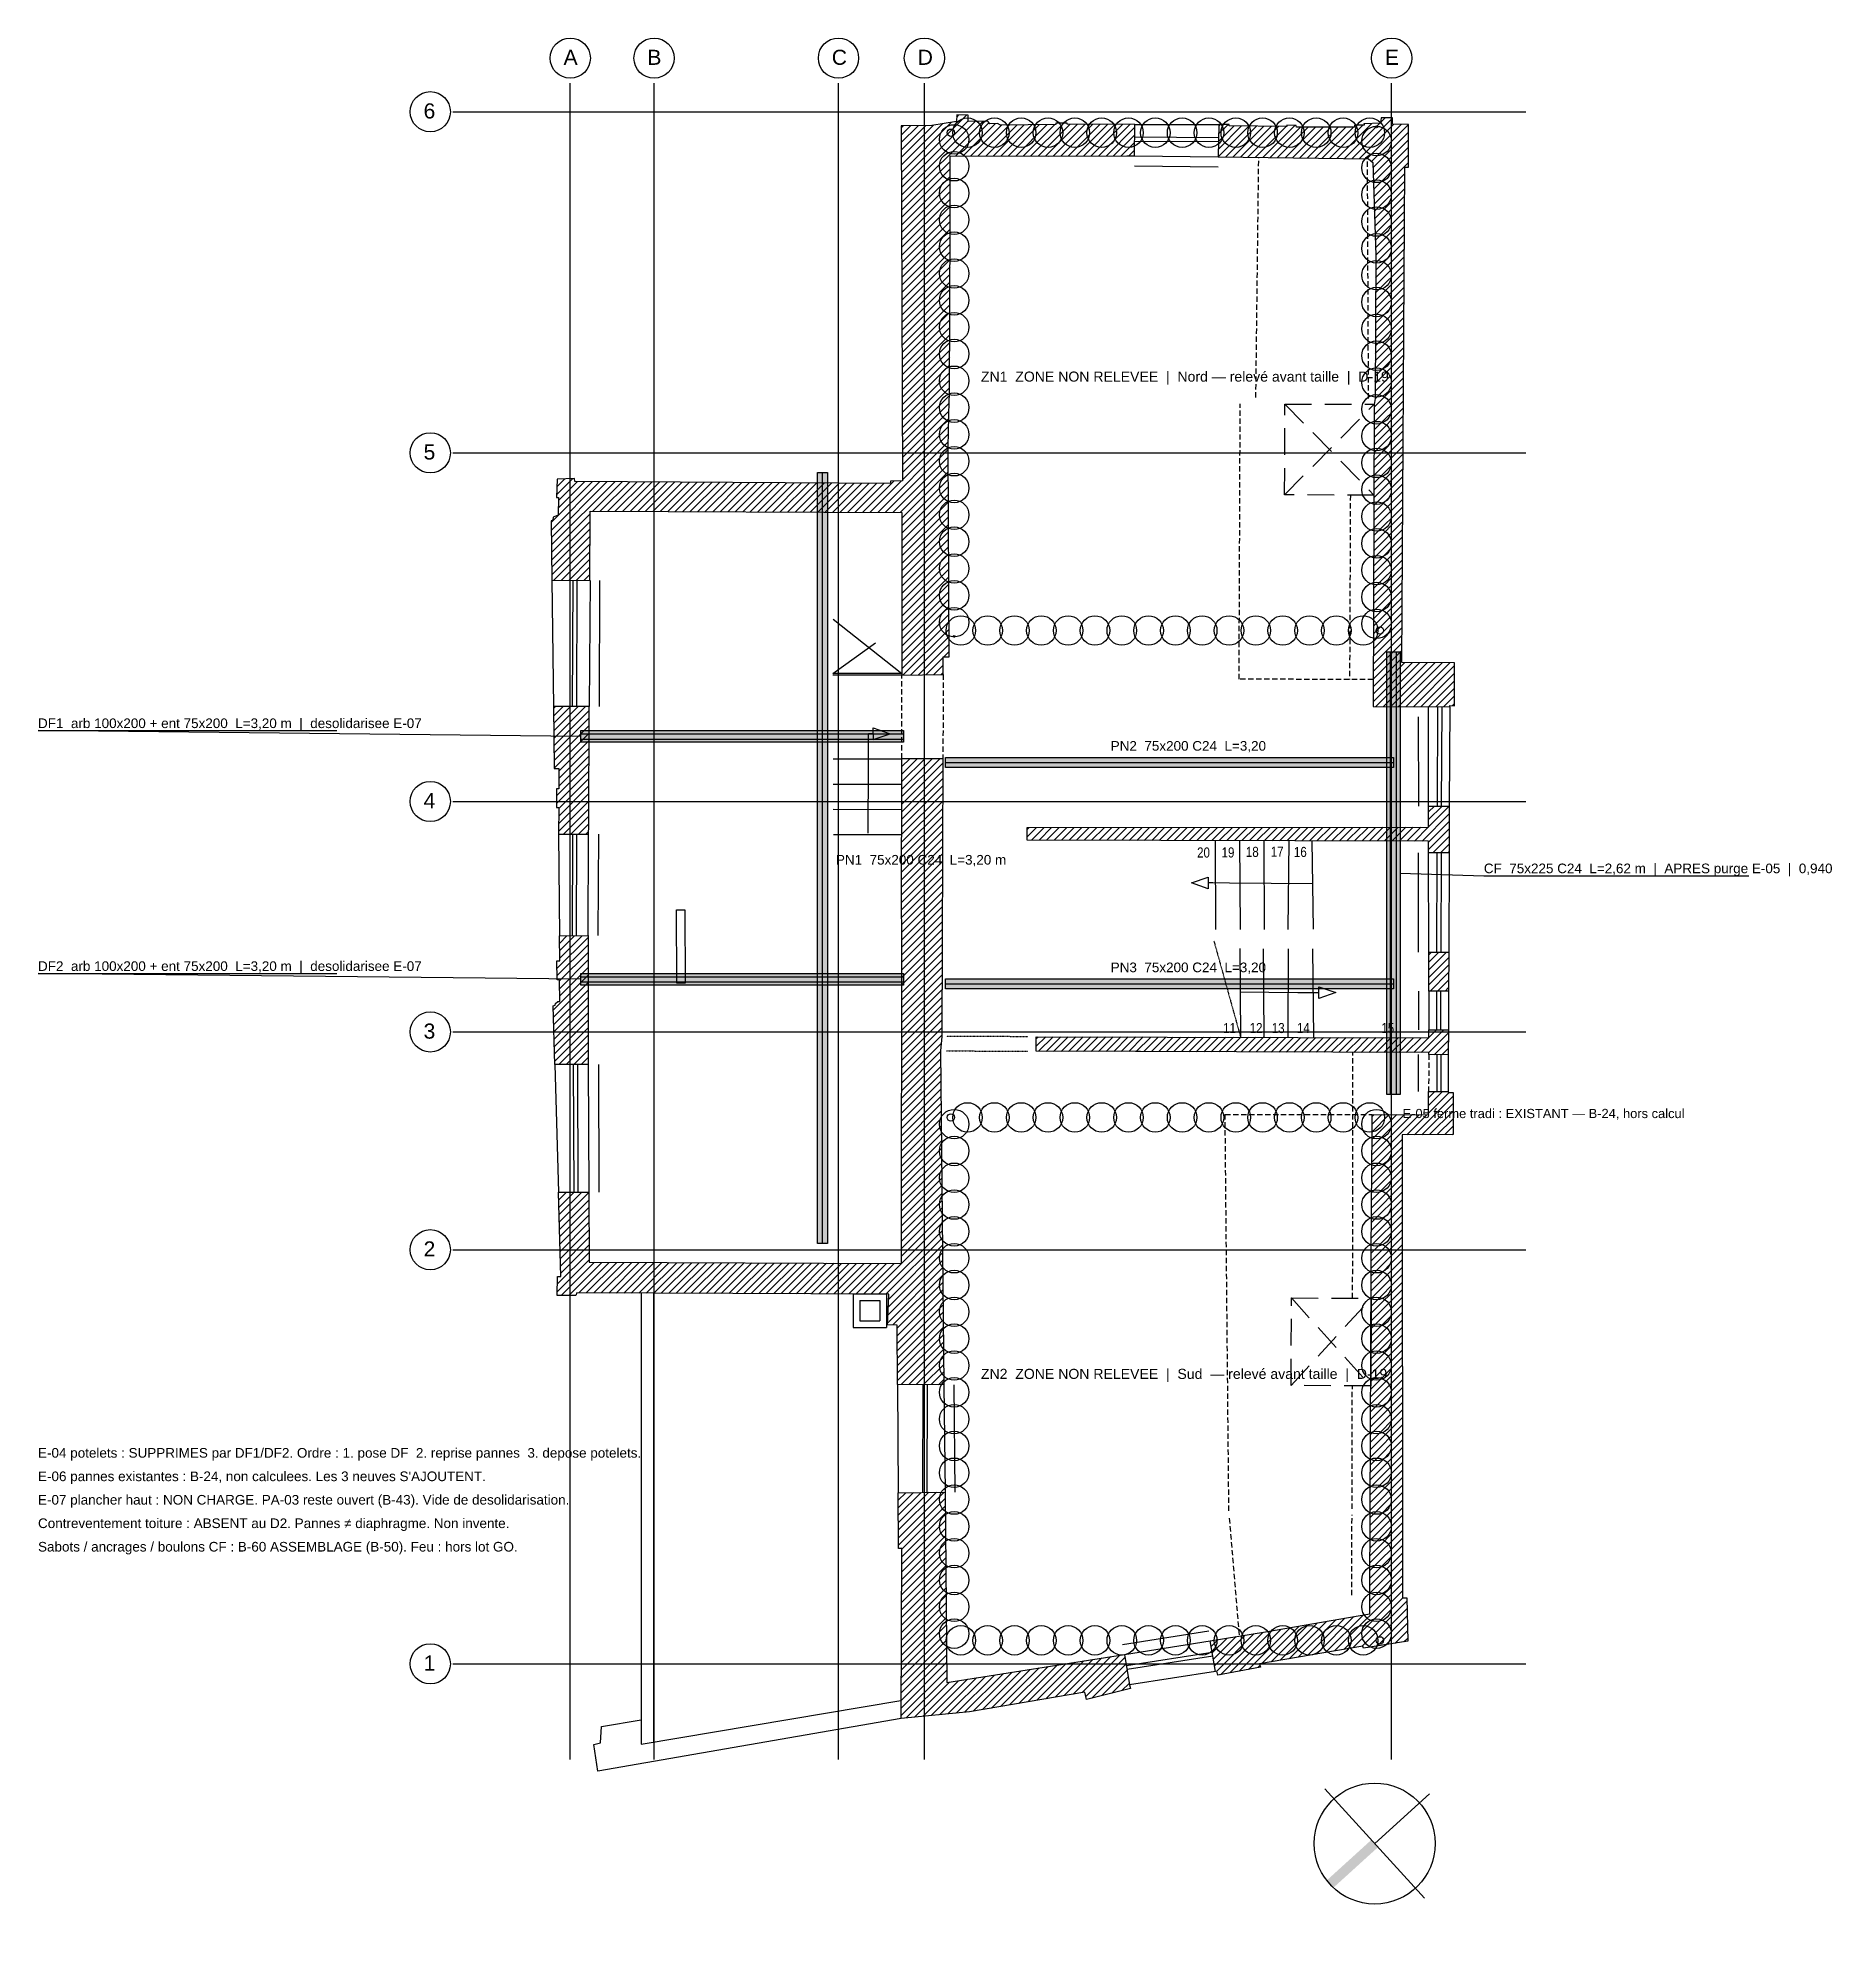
# Model space of a CAD drawing. Header units: centimetres. Extents: x 7920 to 12020, y 406 to 2700.
# Drawn here: x 7920 to 10060, y 406 to 2674 of the extents above; entities that cross this region are included whole.
import ezdxf

# ---------------------------------------------------------------- set-up
doc = ezdxf.new("R2010")
doc.units = ezdxf.units.CM
for name, pattern in [('CACHE', [9.525, 6.35, -3.175]), ('CACHE2', [0.1875, 0.125, -0.0625]), ('HIDDEN', [0.63, 0.28, -0.35])]:
    doc.linetypes.add(name, pattern=pattern)
for name, color, linetype in [('010_mur', 8, 'Continuous'), ('030_menuiserie', 9, 'Continuous'), ('070_trait-fin', 9, 'Continuous'), ('CHARPENTE-AXES', 1, 'Continuous'), ('CHARPENTE-CONTREFICHES', 4, 'Continuous'), ('CHARPENTE-EXISTANT', 8, 'Continuous'), ('CHARPENTE-FERMES', 1, 'Continuous'), ('CHARPENTE-HABILLAGE-TEXTE', 7, 'Continuous'), ('CHARPENTE-HYP', 6, 'Continuous'), ('CHARPENTE-PANNES', 3, 'Continuous')]:
    doc.layers.add(name, color=color, linetype=linetype)
doc.styles.add('clem', font='swissc.ttf')
doc.styles.get("Standard").update_dxf_attribs({"font": 'arial.ttf'})
pattern_1 = [(45, (-10039.3726, -1173.628), (-4.490128, 4.490128), [])]

msp = doc.modelspace()

# ---------------------------------------------------------------- texts
at = {"layer": '070_trait-fin', "style": 'clem'}
for s, p in [('20', (9302.9, 1696.1)), ('19', (9332.1, 1696.2)), ('18', (9361.1, 1696.9)), ('17', (9390.8, 1697.1)), ('16', (9418.4, 1696.8)), ('11', (9334, 1486.7)), ('12', (9365.6, 1486.7)), ('13', (9392, 1486.7)), ('14', (9422, 1486.7)), ('15', (9522.7, 1486.7))]:
    msp.add_text(s, height=12, dxfattribs=at).set_placement(p)
at = {"layer": 'CHARPENTE-AXES'}
for s, p in [('A', (8547, 2642)), ('B', (8647, 2642)), ('C', (8867, 2642)), ('D', (8969.5, 2642)), ('E', (9527, 2642)), ('6', (8380, 2578)), ('5', (8380, 2171)), ('4', (8380, 1755)), ('3', (8380, 1480)), ('2', (8380, 1220.1)), ('1', (8380, 726))]:
    msp.add_text(s, height=18, dxfattribs=at).set_placement(p)
at = {"layer": 'CHARPENTE-CONTREFICHES'}
msp.add_text('CF  75x225 C24  L=2,62 m  |  APRES purge E-05  |  0,940', height=11.5, dxfattribs=at).set_placement((9645, 1677.4))
at = {"layer": 'CHARPENTE-EXISTANT'}
msp.add_text('E-05 ferme tradi : EXISTANT — B-24, hors calcul', height=11, dxfattribs=at).set_placement((9548, 1385.2))
at = {"layer": 'CHARPENTE-FERMES'}
for s, p in [('DF1  arb 100x200 + ent 75x200  L=3,20 m  |  desolidarisee E-07', (7920, 1850.6)), ('DF2  arb 100x200 + ent 75x200  L=3,20 m  |  desolidarisee E-07', (7920, 1560.8))]:
    msp.add_text(s, height=11.5, dxfattribs=at).set_placement(p)
at = {"layer": 'CHARPENTE-HABILLAGE-TEXTE'}
for s, p in [('E-04 potelets : SUPPRIMES par DF1/DF2. Ordre : 1. pose DF  2. reprise pannes  3. depose potelets.', (7920, 980)), ("E-06 pannes existantes : B-24, non calculees. Les 3 neuves S'AJOUTENT.", (7920, 952)), ('E-07 plancher haut : NON CHARGE. PA-03 reste ouvert (B-43). Vide de desolidarisation.', (7920, 924)), ('Contreventement toiture : ABSENT au D2. Pannes ≠ diaphragme. Non invente.', (7920, 896)), ('Sabots / ancrages / boulons CF : B-60 ASSEMBLAGE (B-50). Feu : hors lot GO.', (7920, 868))]:
    msp.add_text(s, height=11.5, dxfattribs=at).set_placement(p)
at = {"layer": 'CHARPENTE-HYP'}
for s, p in [('ZN1  ZONE NON RELEVEE  |  Nord — relevé avant taille  |  D-19', (9045, 2264)), ('ZN2  ZONE NON RELEVEE  |  Sud  — relevé avant taille  |  D-19', (9045, 1074))]:
    msp.add_text(s, height=12, dxfattribs=at).set_placement(p)
at = {"layer": 'CHARPENTE-PANNES'}
for s, p in [('PN2  75x200 C24  L=3,20', (9199.8, 1823.6)), ('PN1  75x200 C24  L=3,20 m', (8872, 1687.7)), ('PN3  75x200 C24  L=3,20', (9199.8, 1559.3))]:
    msp.add_text(s, height=11.5, dxfattribs=at).set_placement(p)

# ---------------------------------------------------------------- blocks, each defined once
blk = doc.blocks.new('FL')
at = {"linetype": 'Continuous'}
for p, q in [((-5.5, 7), (-25.5, 0)), ((-5.5, -7), (-25.5, 0)), ((-5.5, 0), (-5.5, 7)), ((-5.5, 0), (0, 0)), ((-5.5, 0), (-5.5, -7))]:
    blk.add_line(p, q, dxfattribs=at)
blk = doc.blocks.new('R+1 Projet')
at = {"layer": '010_mur'}
h = blk.add_hatch(dxfattribs=at)
h.set_pattern_fill('ANSI31', color=4, scale=2)
h.set_pattern_definition(pattern_1)
h.paths.add_polyline_path([(-914.4, 1359.3), (-820.2, 1359.7), (-814.8, 1359.7), (-811.3, 1359.7), (-811, 1397.4), (-891.5, 1397.5), (-891.4, 1398.8), (-905.1, 1398.7), (-905.2, 1397.3), (-971.2, 1396.3), (-974.6, 1398.3), (-983.9, 1398.1), (-986.3, 1401), (-1009.5, 1400.9), (-1009.5, 1408.4), (-1023.3, 1408.6), (-1023.4, 1400.8), (-1053.2, 1395.9), (-1089.6, 1395.7), (-1087.9, 972), (-1102.2, 971.7), (-1102.4, 968.7), (-1479.1, 971.3), (-1479.2, 974.7), (-1500.1, 974), (-1500.8, 952.1), (-1498.5, 952.1), (-1498.8, 930.9), (-1504.8, 928.8), (-1505.1, 925.2), (-1507.1, 924.2), (-1506.2, 853.3), (-1461.1, 853.1), (-1460.8, 935.8), (-1088.7, 934.3), (-1088.9, 740), (-1039.4, 740.8), (-1039.3, 762), (-1032.2, 762), (-1033.7, 1012.5), (-1032.5, 1067.3), (-1031.9, 1074.7), (-1031.1, 1281.7), (-1031.1, 1359.8)])
h = blk.add_hatch(dxfattribs=at)
h.set_pattern_fill('ANSI31', color=4, scale=2)
h.set_pattern_definition(pattern_1)
h.paths.add_polyline_path([(-1462.6, 550.3), (-1462.3, 560.3), (-1461.7, 702.6), (-1504.5, 702.8), (-1503.6, 628.7), (-1498.2, 628.9), (-1498, 604.5), (-1500.9, 604.3), (-1500.9, 582.4), (-1498, 582.2), (-1498.5, 550.4)])
h.paths.add_polyline_path([(-1495.8, 22.7), (-1498.6, 123.1), (-1462.3, 123.3), (-1461.9, 39.5), (-1089.1, 38), (-1088.7, 445.4), (-1089.1, 452.5), (-1089, 640.8), (-1039.8, 640.6), (-1041.1, 309), (-1042.5, 291.8), (-1038.6, -106.6), (-1093.8, -106.1), (-1094.2, -35.3), (-1105.8, -35), (-1104.2, 1.7), (-1476.7, 3), (-1477.7, 0.1), (-1500, 0), (-1499.8, 22.4)])
h.paths.add_polyline_path([(-823.3, -428.3), (-817, -464.6), (-816, -469), (-868.6, -482.1), (-870.5, -473.3), (-1008, -496.9), (-1089.6, -504.8), (-1089, -301.8), (-1092.9, -301.8), (-1093.2, -235.6), (-1037.3, -234.6), (-1035.1, -462)])
h.paths.add_polyline_path([(-928.4, 308.7), (-460, 307.5), (-460.1, 316.8), (-436.7, 316.9), (-436.8, 287.2), (-460.1, 287.3), (-460.1, 289.7), (-803.9, 291.1), (-810, 290.9), (-928.4, 291.3)])
h.paths.add_polyline_path([(-436.3, 409.6), (-436.5, 363.1), (-460.1, 363.1), (-460.2, 409.7)])
h.paths.add_polyline_path([(-460.3, 542.2), (-939.2, 543.3), (-939.1, 558.2), (-460.3, 558.6), (-460.3, 584), (-435.6, 584), (-435.8, 528.1), (-460.3, 528.2)])
h.paths.add_polyline_path([(-698.3, 1397.3), (-710.6, 1397.4), (-711.3, 1358.5), (-531.9, 1356.4), (-527, 1351.8), (-523.4, 1240.7), (-524.1, 1070.4), (-525.1, 1063.2), (-526.5, 702.7), (-435.1, 702.3), (-435.1, 703.8), (-429.6, 703.5), (-429.3, 754.8), (-492.4, 755.3), (-488.7, 1346.4), (-484.5, 1346.4), (-484.3, 1397.1), (-503.3, 1397.5), (-503.4, 1405.1), (-517.1, 1405), (-517.6, 1398.6), (-537.2, 1398.2), (-537.3, 1396.4), (-548.6, 1396.5), (-548.6, 1394.2), (-618, 1394), (-618.3, 1396.1), (-629.3, 1396.3), (-629.4, 1394.9), (-698.2, 1395.8)])
h.paths.add_polyline_path([(-1463.2, 335), (-1462.9, 275.5), (-1502.8, 275.4), (-1504.7, 345.4), (-1502.3, 346.5), (-1502.2, 348.3), (-1499.2, 350.7), (-1496.7, 350.6), (-1497.2, 376.5), (-1500.2, 376.6), (-1500.3, 399.1), (-1497, 399.3), (-1497.3, 428.9), (-1463.1, 429.3), (-1463.1, 427.4)])
h.paths.add_polyline_path([(-530.4, -354), (-528.5, 124.1), (-527.9, 131.5), (-527.5, 215.8), (-460.4, 215.6), (-460.3, 243.3), (-437, 243.2), (-437, 242.3), (-431.2, 242.2), (-431.2, 192.1), (-492, 191.6), (-491.6, -360.9), (-486.2, -360.9), (-485.1, -412.7), (-538, -421.1), (-538.6, -418.5), (-662, -439.5), (-661, -443.5), (-711.9, -453.2), (-713, -448.5), (-714.7, -448.7), (-720.8, -412), (-655.1, -401.6), (-530.5, -380)])
for points in [[(-914.4, 1359.3), (-820.2, 1359.7), (-814.8, 1359.7), (-811.3, 1359.7), (-811, 1397.4), (-891.5, 1397.5), (-891.4, 1398.8), (-905.1, 1398.7), (-905.2, 1397.3), (-971.2, 1396.3), (-974.6, 1398.3), (-983.9, 1398.1), (-986.3, 1401), (-1009.5, 1400.9), (-1009.5, 1408.4), (-1023.3, 1408.6), (-1023.4, 1400.8), (-1053.2, 1395.9), (-1089.6, 1395.7), (-1087.9, 972), (-1102.2, 971.7), (-1102.4, 968.7), (-1479.1, 971.3), (-1479.2, 974.7), (-1500.1, 974), (-1500.8, 952.1), (-1498.5, 952.1), (-1498.8, 930.9), (-1504.8, 928.8), (-1505.1, 925.2), (-1507.1, 924.2), (-1506.2, 853.3), (-1461.1, 853.1), (-1460.8, 935.8), (-1088.7, 934.3), (-1088.9, 740), (-1039.4, 740.8), (-1039.3, 762), (-1032.2, 762), (-1033.7, 1012.5), (-1032.5, 1067.3), (-1031.9, 1074.7), (-1031.1, 1281.7), (-1031.1, 1359.8), (-914.4, 1359.3)], [(-698.3, 1397.3), (-710.6, 1397.4), (-711.3, 1358.5), (-531.9, 1356.4), (-527, 1351.8), (-523.4, 1240.7), (-524.1, 1070.4), (-525.1, 1063.2), (-526.5, 702.7), (-435.1, 702.3), (-435.1, 703.8), (-429.6, 703.5), (-429.3, 754.8), (-492.4, 755.3), (-488.7, 1346.4), (-484.5, 1346.4), (-484.3, 1397.1), (-503.3, 1397.5), (-503.4, 1405.1), (-517.1, 1405), (-517.6, 1398.6), (-537.2, 1398.2), (-537.3, 1396.4), (-548.6, 1396.5), (-548.6, 1394.2), (-618, 1394), (-618.3, 1396.1), (-629.3, 1396.3), (-629.4, 1394.9), (-698.2, 1395.8), (-698.3, 1397.3)], [(-1495.8, 22.7), (-1498.6, 123.1), (-1462.3, 123.3), (-1461.9, 39.5), (-1089.1, 38), (-1088.7, 445.4), (-1089.1, 452.5), (-1089, 640.8), (-1039.8, 640.6), (-1041.1, 309), (-1042.5, 291.8), (-1038.6, -106.6), (-1093.8, -106.1), (-1094.2, -35.3), (-1105.8, -35), (-1104.2, 1.7), (-1476.7, 3), (-1477.7, 0.1), (-1500, 0), (-1499.8, 22.4), (-1495.8, 22.7)], [(-1463.2, 335), (-1462.9, 275.5), (-1502.8, 275.4), (-1504.7, 345.4), (-1502.3, 346.5), (-1502.2, 348.3), (-1499.2, 350.7), (-1496.7, 350.6), (-1497.2, 376.5), (-1500.2, 376.6), (-1500.3, 399.1), (-1497, 399.3), (-1497.3, 428.9), (-1463.1, 429.3), (-1463.1, 427.4), (-1463.2, 335)], [(-436.3, 409.6), (-436.5, 363.1), (-460.1, 363.1), (-460.2, 409.7), (-436.3, 409.6)], [(-928.4, 308.7), (-460, 307.5), (-460.1, 316.8), (-436.7, 316.9), (-436.8, 287.2), (-460.1, 287.3), (-460.1, 289.7), (-803.9, 291.1), (-810, 290.9), (-928.4, 291.3), (-928.4, 308.7)], [(-530.4, -354), (-528.5, 124.1), (-527.9, 131.5), (-527.5, 215.8), (-460.4, 215.6), (-460.3, 243.3), (-437, 243.2), (-437, 242.3), (-431.2, 242.2), (-431.2, 192.1), (-492, 191.6), (-491.6, -360.9), (-486.2, -360.9), (-485.1, -412.7), (-538, -421.1), (-538.6, -418.5), (-662, -439.5), (-661, -443.5), (-711.9, -453.2), (-713, -448.5), (-714.7, -448.7), (-720.8, -412), (-655.1, -401.6), (-530.5, -380), (-530.4, -354)]]:
    blk.add_lwpolyline(points, dxfattribs=at)
for points in [[(-1462.6, 550.3), (-1462.3, 560.3), (-1461.7, 702.6), (-1504.5, 702.8), (-1503.6, 628.7), (-1498.2, 628.9), (-1498, 604.5), (-1500.9, 604.3), (-1500.9, 582.4), (-1498, 582.2), (-1498.5, 550.4)], [(-460.3, 542.2), (-939.2, 543.3), (-939.1, 558.2), (-460.3, 558.6), (-460.3, 584), (-435.6, 584), (-435.8, 528.1), (-460.3, 528.2)], [(-823.3, -428.3), (-817, -464.6), (-816, -469), (-868.6, -482.1), (-870.5, -473.3), (-1008, -496.9), (-1089.6, -504.8), (-1089, -301.8), (-1092.9, -301.8), (-1093.2, -235.6), (-1037.3, -234.6), (-1035.1, -462)]]:
    blk.add_lwpolyline(points, close=True, dxfattribs=at)
at = {"layer": '030_menuiserie'}
for p, q in [((-811.1, 1382.4), (-710.9, 1381.8)), ((-811.1, 1377.4), (-711, 1376.8)), ((-1481.5, 853.2), (-1482.1, 702.7)), ((-1476.5, 853.2), (-1477.1, 702.7)), ((-449.8, 584), (-449.3, 702.3)), ((-444.8, 584), (-444.3, 702.3)), ((-1481.9, 429.2), (-1481.5, 550.3)), ((-1476.9, 429.1), (-1476.5, 550.3)), ((-450.4, 409.6), (-450, 528.1)), ((-445.4, 409.6), (-445, 528.1)), ((-450.6, 316.8), (-450.6, 363.1)), ((-445.6, 316.8), (-445.6, 363.1)), ((-1479.8, 123.2), (-1480.5, 275.4)), ((-1474.8, 123.2), (-1475.5, 275.5)), ((-450.5, 287.3), (-450.6, 243.3)), ((-445.7, 287.2), (-445.9, 243.2)), ((-529, -3.4), (-529.4, -107.9)), ((-1063.6, -235), (-1063.3, -106.4)), ((-1058.6, -235), (-1058.3, -106.5)), ((-820.8, -441.4), (-718.4, -425.5))]:
    blk.add_line(p, q, dxfattribs=at)
at = {"layer": '030_menuiserie', "linetype": 'CACHE', "ltscale": 5}
for p, q in [((-632.1, 955.3), (-631.7, 1063.6)), ((-525.5, 954.8), (-632.1, 955.3)), ((-624.3, -107.5), (-623.9, -3)), ((-623.9, -3), (-529, -3.4)), ((-529.4, -107.9), (-624.3, -107.5))]:
    blk.add_line(p, q, dxfattribs=at)
blk.add_lwpolyline([(-631.7, 1063.6), (-525.1, 1063.6)], dxfattribs=at)
at = {"layer": '070_trait-fin', "linetype": 'CACHE'}
for p, q in [((-666.4, 1071.3), (-663, 1357.9)), ((-532, 1070.4), (-533.2, 1356.4)), ((-686.4, 735.4), (-685.1, 1063.8)), ((-553.7, 955), (-554.6, 734.9)), ((-1089, 640.8), (-1088.9, 740)), ((-1039.4, 740.8), (-1039.8, 640.6)), ((-526.4, 734.8), (-686.4, 735.4)), ((-551, -3.3), (-550.6, 124.2)), ((-551.7, -254.7), (-551.3, -107.8)), ((-698.1, -265.8), (-686.4, -406.6)), ((-552, -357.8), (-551.7, -261.9))]:
    blk.add_line(p, q, dxfattribs=at)
at = {"layer": '070_trait-fin', "linetype": 'CACHE', "ltscale": 5}
for p, q in [((-631.7, 1063.6), (-525.5, 955)), ((-623.9, -3), (-529.4, -107.9))]:
    blk.add_line(p, q, dxfattribs=at)
at = {"layer": '070_trait-fin'}
for p, q in [((-1128.5, 633), (-1128.4, 658.4)), ((-1170.8, 640.2), (-1089, 640.3)), ((-1128.8, 551.4), (-1128.5, 633)), ((-1170.7, 610), (-1089, 609.9)), ((-1170.6, 580.1), (-1089, 580)), ((-1170.5, 550.1), (-1089.1, 550)), ((-714.1, 436.8), (-714.7, 542.8)), ((-684.9, 436.7), (-685.6, 542.7)), ((-656, 436.6), (-656.6, 542.6)), ((-627.8, 436.5), (-626.8, 542.6)), ((-597.8, 436.9), (-599.3, 542.5)), ((-697.9, 492), (-723.2, 492.2)), ((-598.5, 491.2), (-697.9, 492)), ((-656.4, 308), (-657.4, 413.7)), ((-627.9, 413.7), (-628.2, 307.9)), ((-598.9, 413.7), (-597.5, 307.8)), ((-685.7, 362.2), (-616.5, 361.6)), ((-616.5, 361.6), (-591.1, 361.4))]:
    blk.add_line(p, q, dxfattribs=at)
at = {"layer": '070_trait-fin', "linetype": 'CACHE2'}
for p, q in [((-938.4, 308.7), (-1035.5, 309)), ((-1035.6, 291.8), (-938.4, 291.4))]:
    blk.add_line(p, q, dxfattribs=at)
at = {"layer": '070_trait-fin', "color": 7, "linetype": 'CACHE', "true_color": 0xffffff}
blk.add_line((-460.1, 287.3), (-460.3, 243.3), dxfattribs=at)
at = {"layer": '070_trait-fin'}
for points in [[(-811, 1397.4), (-710.6, 1397.4)], [(-1506.2, 853.3), (-1504.5, 702.8)], [(-435.1, 702.3), (-435.6, 584)], [(-1498.5, 550.4), (-1497.3, 428.9)], [(-435.8, 528.1), (-436.3, 409.6)], [(-717.7, 492.2), (-723.2, 492.2), (-723.3, 485.2), (-743.2, 492.4), (-723.2, 499.2), (-723.2, 492.2)], [(-596.7, 361.5), (-591.1, 361.4), (-591.1, 368.4), (-571.1, 361.3), (-591.2, 354.4), (-591.1, 361.4)], [(-436.5, 363.1), (-436.7, 316.9)], [(-1502.8, 275.4), (-1498.6, 123.1)], [(-436.8, 287.2), (-437, 243.2)], [(-1093.8, -106.1), (-1093.2, -235.6)], [(-714.7, -448.7), (-817, -464.6)]]:
    blk.add_lwpolyline(points, dxfattribs=at)
at = {"layer": '070_trait-fin', "color": 7, "true_color": 0xffffff}
for points in [[(-811.3, 1359.7), (-711.3, 1358.5)], [(-1460.6, 853.1), (-1461.7, 702.6)], [(-460.4, 584), (-460.6, 702.4)], [(-1463.1, 429.3), (-1462.6, 550.3)], [(-460.2, 409.7), (-460.3, 528.2)], [(-460.1, 363.1), (-460.1, 316.8)], [(-1462.9, 275.5), (-1462.3, 123.3)], [(-1038.5, -106.6), (-1037.2, -234.6)], [(-823.3, -428.3), (-720.8, -412)]]:
    blk.add_lwpolyline(points, dxfattribs=at)
at = {"layer": '070_trait-fin', "linetype": 'CACHE', "ltscale": 5}
for points in [[(-632.1, 955.3), (-525.1, 1063.6)], [(-624.3, -107.5), (-529, -3.4)]]:
    blk.add_lwpolyline(points, dxfattribs=at)
at = {"layer": '070_trait-fin', "linetype": 'CACHE'}
for points in [[(-550.6, 124.2), (-550.6, 290.1)], [(-698.6, -256.9), (-703.1, 215.7), (-527.5, 215.7)]]:
    blk.add_lwpolyline(points, dxfattribs=at)
blk = doc.blocks.new('NORD')
for p, q in [((-149.9, 0), (149.9, 0)), ((0, 0), (0, -149.9))]:
    blk.add_line(p, q)
blk.add_circle((0, 0), 122.5)
blk.add_solid([(-10, 122.1), (10, 122.1), (-10, 0), (10, 0)])

# ---------------------------------------------------------------- hatches: boundary and pattern name
at = {"layer": 'CHARPENTE-CONTREFICHES'}
msp.add_hatch(color=4, dxfattribs=at).paths.add_polyline_path([(9529.1, 1413.2), (9529.1, 1941.7), (9545.1, 1941.7), (9545.1, 1413.2)])
at = {"layer": 'CHARPENTE-FERMES'}
for points in [[(8567.5, 1847.6), (8952.5, 1847.6), (8952.5, 1833.6), (8567.5, 1833.6)], [(8567.5, 1557.8), (8952.5, 1557.8), (8952.5, 1543.8), (8567.5, 1543.8)]]:
    msp.add_hatch(color=1, dxfattribs=at).paths.add_polyline_path(points)
at = {"layer": 'CHARPENTE-PANNES'}
for points in [[(8850, 1235.7), (8850, 2155.7), (8862, 2155.7), (8862, 1235.7)], [(9002.5, 1815.6), (9537.1, 1815.6), (9537.1, 1803.6), (9002.5, 1803.6)], [(9002.5, 1551.3), (9537.1, 1551.3), (9537.1, 1539.3), (9002.5, 1539.3)]]:
    msp.add_hatch(color=3, dxfattribs=at).paths.add_polyline_path(points)

# ---------------------------------------------------------------- linework, layer by layer
at = {"layer": '010_mur'}
for points in [[(8639.5, 638.3), (8949.5, 690.4)], [(8587.9, 605.9), (8583.3, 637.9), (8591.1, 639.6), (8592.3, 659.2), (8639.5, 667.2)], [(8949.8, 668.9), (8587.9, 605.9)], [(8639.5, 667.2), (8639.5, 638.3)]]:
    msp.add_lwpolyline(points, dxfattribs=at)
at = {"layer": '030_menuiserie'}
for points in [[(8950.5, 1915.6), (8868.4, 1915.6)], [(8950.5, 1913.6), (8868.4, 1913.6)], [(9321.6, 743.2), (9219.3, 727.3)]]:
    msp.add_lwpolyline(points, dxfattribs=at)
at = {"layer": '070_trait-fin'}
for p, q in [((8868.5, 1980.6), (8950.5, 1915.6)), ((8868.4, 1915.6), (8919, 1952.4)), ((8911, 1832), (8911, 1843.9)), ((8639.5, 1176.4), (8639.5, 638.3)), ((8654.5, 1176.3), (8654.5, 640.8)), ((8892.4, 1175.4), (8892.4, 1135.4)), ((8892.4, 1175.4), (8932.4, 1175.4)), ((8900.4, 1167.4), (8924.4, 1167.4)), ((8900.4, 1167.4), (8900.4, 1143.4)), ((8924.4, 1167.4), (8924.4, 1143.4)), ((8932.4, 1175.4), (8932.4, 1135.4)), ((8892.4, 1135.4), (8932.4, 1135.4)), ((8900.4, 1143.4), (8924.4, 1143.4))]:
    msp.add_line(p, q, dxfattribs=at)
for points in [[(9228.1, 2521.3), (9328.1, 2520.1)], [(8589.7, 1876.2), (8590.3, 2026.7)], [(9566.8, 1864.1), (9567, 1757.6)], [(8588.3, 1602.9), (8589, 1723.9)], [(9567.2, 1583.3), (9567, 1701.8)], [(9353.8, 1587.4), (9354.8, 1481.7)], [(9567.3, 1490.4), (9567.3, 1536.7)], [(9567, 1416.9), (9567, 1461)], [(8588.5, 1449.2), (8589.1, 1296.9)], [(9012.8, 1067.1), (9014, 939)], [(9213.9, 757.1), (9317, 773.5)]]:
    msp.add_lwpolyline(points, dxfattribs=at)
msp.add_lwpolyline([(8681.7, 1633.9), (8691.7, 1633.9), (8692.1, 1546.2), (8682.1, 1546.2)], close=True, dxfattribs=at)
at = {"layer": '070_trait-fin', "linetype": 'HIDDEN'}
msp.add_lwpolyline([(9323, 1596.2), (9354.8, 1481.7)], dxfattribs=at)
at = {"layer": 'CHARPENTE-AXES'}
for p, q in [((8555, 620), (8555, 2620)), ((8655, 620), (8655, 2620)), ((8875, 620), (8875, 2620)), ((8977.5, 620), (8977.5, 2620)), ((9535, 620), (9535, 2620)), ((8415, 2586), (9695, 2586)), ((8415, 2179), (9695, 2179)), ((8415, 1763), (9695, 1763)), ((8415, 1488), (9695, 1488)), ((8415, 1228.1), (9695, 1228.1)), ((8415, 734), (9695, 734))]:
    msp.add_line(p, q, dxfattribs=at)
for centre in [(8555, 2650), (8655, 2650), (8875, 2650), (8977.5, 2650), (9535, 2650), (8388, 2586), (8388, 2179), (8388, 1763), (8388, 1488), (8388, 1228.1), (8388, 734)]:
    msp.add_circle(centre, 24, dxfattribs=at)
at = {"layer": 'CHARPENTE-CONTREFICHES'}
for p, q in [((9533.6, 1413.2), (9533.6, 1941.7)), ((9540.6, 1413.2), (9540.6, 1941.7))]:
    msp.add_line(p, q, dxfattribs=at)
for points in [[(9529.1, 1413.2), (9529.1, 1941.7), (9545.1, 1941.7), (9545.1, 1413.2), (9529.1, 1413.2)], [(9545.1, 1677.4), (9645, 1674.4), (9961.2, 1674.4)]]:
    msp.add_lwpolyline(points, dxfattribs=at)
at = {"layer": 'CHARPENTE-FERMES'}
for p, q in [((8567.5, 1843.7), (8952.5, 1843.7)), ((8567.5, 1837.5), (8952.5, 1837.5)), ((8567.5, 1553.9), (8952.5, 1553.9)), ((8567.5, 1547.7), (8952.5, 1547.7))]:
    msp.add_line(p, q, dxfattribs=at)
for points in [[(8567.5, 1840.6), (7920, 1847.6), (8276.5, 1847.6)], [(8567.5, 1847.6), (8952.5, 1847.6), (8952.5, 1833.6), (8567.5, 1833.6), (8567.5, 1847.6)], [(8567.5, 1550.8), (7920, 1557.8), (8276.5, 1557.8)], [(8567.5, 1557.8), (8952.5, 1557.8), (8952.5, 1543.8), (8567.5, 1543.8), (8567.5, 1557.8)]]:
    msp.add_lwpolyline(points, dxfattribs=at)
at = {"layer": 'CHARPENTE-HYP'}
for centre, radius in [((9013, 2553), 17.6), ((9009, 2561), 4.4), ((9029, 2561), 17.6), ((9061, 2561), 17.6), ((9093, 2561), 17.6), ((9125, 2561), 17.6), ((9157, 2561), 17.6), ((9189, 2561), 17.6), ((9221, 2561), 17.6), ((9253, 2561), 17.6), ((9285, 2561), 17.6), ((9317, 2561), 17.6), ((9349, 2561), 17.6), ((9381, 2561), 17.6), ((9413, 2561), 17.6), ((9445, 2561), 17.6), ((9477, 2561), 17.6), ((9509, 2561), 17.6), ((9517, 2551), 17.6), ((9517, 2568), 1.1), ((9013, 2521), 17.6), ((9517, 2519), 17.6), ((9013, 2489), 17.6), ((9517, 2487), 17.6), ((9013, 2457), 17.6), ((9517, 2455), 17.6), ((9013, 2425), 17.6), ((9517, 2423), 17.6), ((9013, 2393), 17.6), ((9517, 2391), 17.6), ((9013, 2361), 17.6), ((9517, 2359), 17.6), ((9013, 2329), 17.6), ((9517, 2327), 17.6), ((9013, 2297), 17.6), ((9517, 2295), 17.6), ((9013, 2265), 17.6), ((9517, 2263), 17.6), ((9013, 2233), 17.6), ((9517, 2231), 17.6), ((9013, 2201), 17.6), ((9517, 2199), 17.6), ((9013, 2169), 17.6), ((9517, 2167), 17.6), ((9013, 2137), 17.6), ((9517, 2135), 17.6), ((9013, 2105), 17.6), ((9517, 2103), 17.6), ((9013, 2073), 17.6), ((9517, 2071), 17.6), ((9013, 2041), 17.6), ((9517, 2039), 17.6), ((9013, 2009), 17.6), ((9517, 2007), 17.6), ((9013, 1977), 17.6), ((9021, 1967), 17.6), ((9053, 1967), 17.6), ((9085, 1967), 17.6), ((9117, 1967), 17.6), ((9149, 1967), 17.6), ((9181, 1967), 17.6), ((9213, 1967), 17.6), ((9245, 1967), 17.6), ((9277, 1967), 17.6), ((9309, 1967), 17.6), ((9341, 1967), 17.6), ((9373, 1967), 17.6), ((9405, 1967), 17.6), ((9437, 1967), 17.6), ((9469, 1967), 17.6), ((9501, 1967), 17.6), ((9517, 1975), 17.6), ((9013, 1960), 1.1), ((9521, 1967), 4.4), ((9013, 1378), 17.6), ((9009, 1386), 4.4), ((9029, 1386), 17.6), ((9061, 1386), 17.6), ((9093, 1386), 17.6), ((9125, 1386), 17.6), ((9157, 1386), 17.6), ((9189, 1386), 17.6), ((9221, 1386), 17.6), ((9253, 1386), 17.6), ((9285, 1386), 17.6), ((9317, 1386), 17.6), ((9349, 1386), 17.6), ((9381, 1386), 17.6), ((9413, 1386), 17.6), ((9445, 1386), 17.6), ((9477, 1386), 17.6), ((9509, 1386), 17.6), ((9517, 1378), 17.6), ((9013, 1346), 17.6), ((9517, 1346), 17.6), ((9013, 1314), 17.6), ((9517, 1314), 17.6), ((9013, 1282), 17.6), ((9517, 1282), 17.6), ((9013, 1250), 17.6), ((9517, 1250), 17.6), ((9013, 1218), 17.6), ((9517, 1218), 17.6), ((9013, 1186), 17.6), ((9517, 1186), 17.6), ((9013, 1154), 17.6), ((9517, 1154), 17.6), ((9013, 1122), 17.6), ((9517, 1122), 17.6), ((9013, 1090), 17.6), ((9517, 1090), 17.6), ((9013, 1058), 17.6), ((9517, 1058), 17.6), ((9013, 1026), 17.6), ((9517, 1026), 17.6), ((9013, 994), 17.6), ((9517, 994), 17.6), ((9013, 962), 17.6), ((9517, 962), 17.6), ((9013, 930), 17.6), ((9517, 930), 17.6), ((9013, 898), 17.6), ((9517, 898), 17.6), ((9013, 866), 17.6), ((9517, 866), 17.6), ((9013, 834), 17.6), ((9517, 834), 17.6), ((9013, 802), 17.6), ((9517, 802), 17.6), ((9013, 770), 17.6), ((9021, 762), 17.6), ((9053, 762), 17.6), ((9085, 762), 17.6), ((9117, 762), 17.6), ((9149, 762), 17.6), ((9181, 762), 17.6), ((9213, 762), 17.6), ((9245, 762), 17.6), ((9277, 762), 17.6), ((9309, 762), 17.6), ((9341, 762), 17.6), ((9373, 762), 17.6), ((9405, 762), 17.6), ((9437, 762), 17.6), ((9469, 762), 17.6), ((9501, 762), 17.6), ((9517, 770), 17.6), ((9521, 762), 4.4)]:
    msp.add_arc(centre, radius, 0, 360, dxfattribs=at)
at = {"layer": 'CHARPENTE-PANNES'}
for p, q in [((8856, 1235.7), (8856, 2155.7)), ((9002.5, 1809.6), (9537.1, 1809.6)), ((9002.5, 1545.3), (9537.1, 1545.3))]:
    msp.add_line(p, q, dxfattribs=at)
for points in [[(8850, 1235.7), (8850, 2155.7), (8862, 2155.7), (8862, 1235.7), (8850, 1235.7)], [(9002.5, 1815.6), (9537.1, 1815.6), (9537.1, 1803.6), (9002.5, 1803.6), (9002.5, 1815.6)], [(9002.5, 1551.3), (9537.1, 1551.3), (9537.1, 1539.3), (9002.5, 1539.3), (9002.5, 1551.3)]]:
    msp.add_lwpolyline(points, dxfattribs=at)

# ---------------------------------------------------------------- block references
at = {"layer": '010_mur'}
msp.add_blockref('R+1 Projet', (10039.4, 1173.6), dxfattribs=at)
at = {"layer": '070_trait-fin', "rotation": 180}
msp.add_blockref('FL', (8911, 1843.9), dxfattribs=at)
at = {"layer": '070_trait-fin', "xscale": 0.5892211539267361, "yscale": 0.5892211539267361, "zscale": 0.5892211539267361, "rotation": 132.2354592550134}
msp.add_blockref('NORD', (9514.8, 519.6), dxfattribs=at)

msp.set_redraw_order([(e.dxf.handle, doc.entitydb.next_handle()) for e in msp.query("TEXT MTEXT ATTDEF DIMENSION ARC_DIMENSION")])  # texts and dimensions are drawn at this point

doc.saveas('drawing.dxf')
